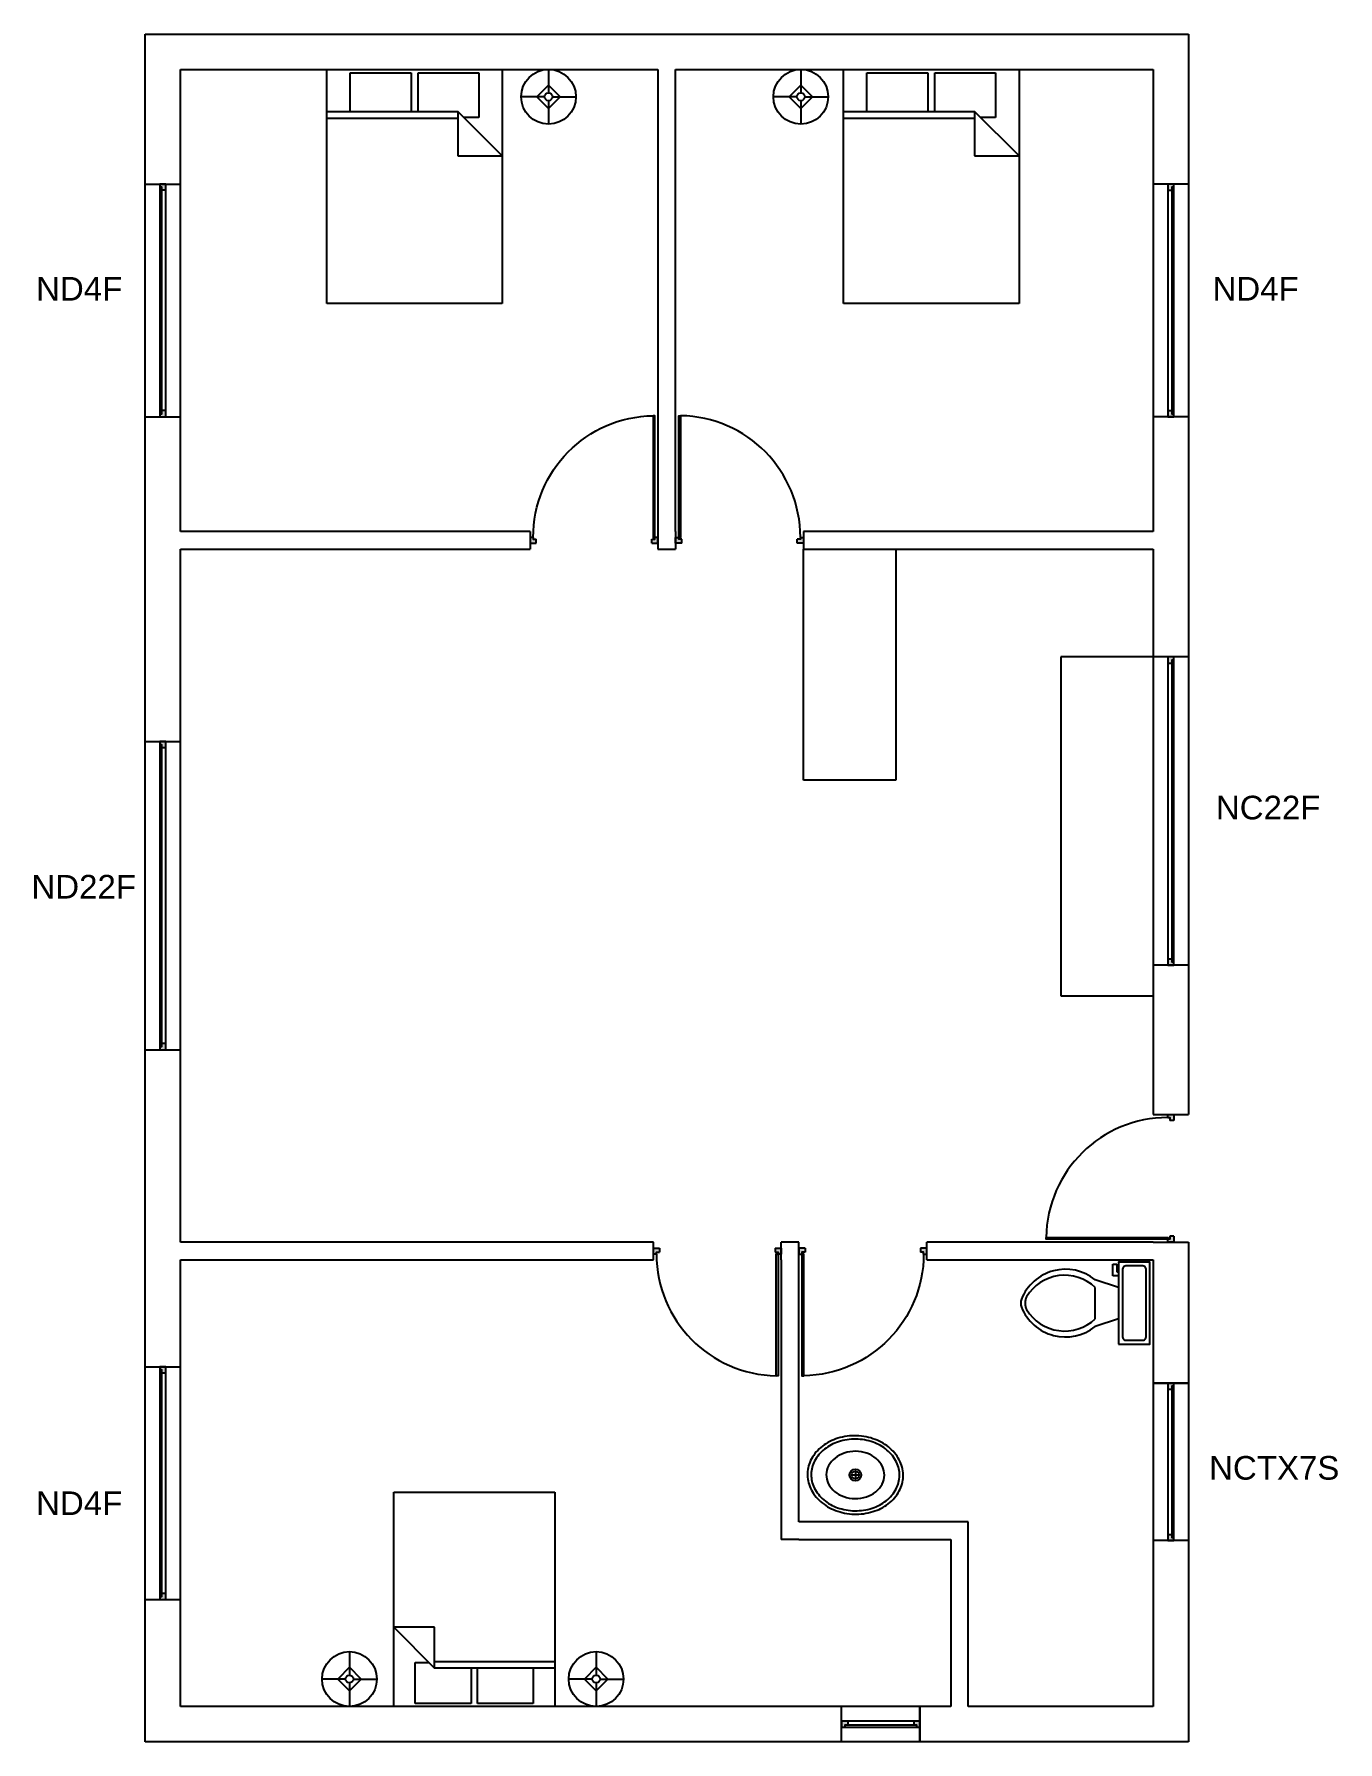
# Model space of a CAD drawing. Header units: millimetres. Extents: x 5556507 to 5811433, y 7824531 to 7923252.
# Drawn here: x 5607423 to 5615885, y 7837730 to 7848816 of the extents above; entities that cross this region are included whole.
import ezdxf

# ---------------------------------------------------------------- set-up
doc = ezdxf.new("R2010")
doc.units = ezdxf.units.MM
for name, color, linetype in [('blocks', 31, 'Continuous'), ('doors', 142, 'Continuous'), ('text', 8, 'Continuous'), ('wall', 7, 'Continuous'), ('windows', 22, 'Continuous')]:
    doc.layers.add(name, color=color, linetype=linetype)
doc.styles.get("Standard").update_dxf_attribs({"font": 'arial.ttf'})

msp = doc.modelspace()

# ---------------------------------------------------------------- texts
at = {"layer": 'text'}
for s, p in [('ND4F', (5607435.061, 7847086.538)), ('ND4F', (5615071.575, 7847086.538)), ('NC22F', (5615093.456, 7843718.743)), ('ND22F', (5607404.927, 7843204.826)), ('NCTX7S', (5615049.694, 7839432.457)), ('ND4F', (5607435.061, 7839202.835))]:
    msp.add_text(s, height=153.4078, dxfattribs=at).set_placement(p)

# ---------------------------------------------------------------- blocks, each defined once
blk = doc.blocks.new('D')
at = {"layer": 'doors'}
h = blk.add_hatch(color=256, dxfattribs=at)
h.dxf.hatch_style = 1
h.paths.add_polyline_path([(0, 19), (-20, 19), (-20, 7), (-40, 7), (-40, -19), (0, -19)])
h.paths.add_polyline_path([(-830, -19), (-790, -19), (-790, 7), (-810, 7), (-810, 19), (-830, 19)])
for p, q in [((-790, -19), (-790, 7)), ((-40, -19), (-40, 7))]:
    blk.add_line(p, q, dxfattribs=at)
blk.add_lwpolyline([(-810, 19), (-810, 809), (-798, 809), (-798, 19)], close=True, dxfattribs=at)
for points in [[(-790, -19), (-830, -19), (-830, 19), (-810, 19)], [(-790, 7), (-810, 7), (-810, 19)], [(-20, 19), (0, 19), (0, -19), (-40, -19)], [(-20, 19), (-20, 7), (-40, 7)]]:
    blk.add_lwpolyline(points, dxfattribs=at)
blk.add_arc((-810, 19), 790, 0, 89.1298, dxfattribs=at)
blk = doc.blocks.new('Toilet - top')
for p, q in [((9.5, -6), (9.5, -2)), ((-10, -8.5), (-8, -8.5)), ((-10, -9.5), (-10, -8.5)), ((-8, -8.5), (-8, -8)), ((-7, -8), (-7, -9.5)), ((-4, -8), (-6, -14)), ((4, -8), (6, -14)), ((-7, -9.5), (-10, -9.5)), ((4, -14), (-4, -14))]:
    blk.add_line(p, q)
blk.add_lwpolyline([(10.5, -8), (10.5, 0), (-10.5, 0), (-10.5, -8)], close=True)
for points in [[(-9.5, -2), (-9.5, -6)], [(8.5, -1), (-8.5, -1)], [(-8.5, -7), (8.5, -7)]]:
    blk.add_lwpolyline(points)
for centre, radius, start, end in [((-8.62, -1.88), 0.884, 81.8699, 188.1301), ((8.62, -1.88), 0.884, 351.8699, 98.1301), ((-8.62, -6.12), 0.884, 171.8699, 278.1301), ((8.62, -6.12), 0.884, 261.8699, 8.1301), ((3.52, -21.58), 12.17, 141.4691, 247.9714), ((4.2, -21.82), 11.33, 136.3677, 238.9468), ((-3.52, -21.58), 12.17, 292.0284, 38.5307), ((-4.2, -21.82), 11.33, 301.053, 43.6321), ((0, -27.88), 4, 245.7318, 294.2682), ((0, -29), 4, 254.8605, 285.1395)]:
    blk.add_arc(centre, radius, start, end)
blk = doc.blocks.new('Sink - Oval top')
for p, q in [((-1, 0), (1, 0)), ((0, 1), (0, -1))]:
    blk.add_line(p, q)
at = {"linetype": 'Continuous'}
for points in [[(-12.23, 0.39, 0.117634), (-11.46, -3.36, 0.104469), (-8.88, -6.8, 0.090016), (-5.08, -9.07, 0.08192), (-0.32, -10.02, 0.08192), (4.49, -9.38, 0.090016), (8.42, -7.36, 0.104469), (11.22, -4.09, 0.117634), (12.23, -0.39, 0.117634), (11.46, 3.36, 0.104469), (8.88, 6.8, 0.090016), (5.08, 9.07, 0.08192), (0.32, 10.02, 0.08192), (-4.49, 9.38, 0.090016), (-8.42, 7.36, 0.104469), (-11.22, 4.09, 0.117634)], [(-11.29, 0.16, 0.118622), (-10.52, -3.25, 0.104678), (-8.07, -6.36, 0.089562), (-4.54, -8.37, 0.081185), (-0.13, -9.15, 0.081185), (4.3, -8.49, 0.089562), (7.89, -6.58, 0.104678), (10.42, -3.55, 0.118622), (11.29, -0.16, 0.118622), (10.52, 3.25, 0.104678), (8.07, 6.36, 0.089562), (4.54, 8.37, 0.081185), (0.13, 9.15, 0.081185), (-4.3, 8.49, 0.089562), (-7.89, 6.58, 0.104678), (-10.42, 3.55, 0.118622)], [(-7.42, 0.08, 0.118283), (-6.91, -2.17, 0.104607), (-5.29, -4.21, 0.089718), (-2.97, -5.53, 0.081436), (-0.07, -6.04, 0.081436), (2.84, -5.59, 0.089718), (5.2, -4.33, 0.104607), (6.86, -2.32, 0.118283), (7.42, -0.08, 0.118283), (6.91, 2.17, 0.104607), (5.29, 4.21, 0.089718), (2.97, 5.53, 0.081436), (0.07, 6.04, 0.081436), (-2.84, 5.59, 0.089718), (-5.2, 4.33, 0.104607), (-6.86, 2.32, 0.118283)]]:
    blk.add_lwpolyline(points, format="xyb", close=True, dxfattribs=at)
for radius in [1.5, 1]:
    blk.add_circle((0, 0), radius)
blk = doc.blocks.new('Bed - Queen')
at = {"linetype": 'Continuous'}
for p, q in [((0, -80.00003), (0, 0)), ((0, 0), (59.99999, 0)), ((59.99999, 0), (59.99999, -80.00003)), ((7.99999, -1.2), (28.79998, -1.2)), ((7.99999, -14.4), (7.99999, -1.2)), ((28.79998, -1.2), (28.79998, -14.4)), ((31.19999, -1.2), (51.99999, -1.2)), ((31.19999, -14.4), (31.19999, -1.2)), ((51.99999, -1.2), (51.99999, -16.4)), ((0, -14.4), (44.8, -14.4)), ((44.8, -16.8), (0, -16.8)), ((59.99999, -29.6), (44.8, -14.4)), ((44.8, -14.4), (44.8, -29.6)), ((51.99999, -16.4), (46.79936, -16.4)), ((44.8, -29.6), (59.99999, -29.6)), ((59.99999, -80.00003), (0, -80.00003))]:
    blk.add_line(p, q, dxfattribs=at)
blk = doc.blocks.new('Lamp - Table')
at = {"linetype": 'Continuous'}
for p, q in [((0, 7), (0, 1)), ((-1, 0), (-7, 0)), ((0, 3), (-3, 0)), ((-3, 0), (0, -3)), ((3, 0), (0, 3)), ((0, -3), (3, 0)), ((1, 0), (7, 0)), ((0, -1), (0, -7))]:
    blk.add_line(p, q, dxfattribs=at)
for radius in [7, 1]:
    blk.add_circle((0, 0), radius, dxfattribs=at)

# ---------------------------------------------------------------- hatches: boundary and pattern name
at = {"layer": 'windows'}
h = msp.add_hatch(color=256, dxfattribs=at)
h.dxf.hatch_style = 1
h.paths.add_polyline_path([(5608276.799, 7846372.086), (5608251.399, 7846372.086), (5608251.399, 7846352.086), (5608238.799, 7846352.086), (5608238.799, 7846332.086), (5608276.799, 7846332.086)])
h.paths.add_polyline_path([(5608251.399, 7847823.086), (5608251.399, 7847803.086), (5608276.799, 7847803.086), (5608276.799, 7847843.086), (5608238.799, 7847843.086), (5608238.799, 7847823.086)])
h = msp.add_hatch(color=256, dxfattribs=at)
h.dxf.hatch_style = 1
h.paths.add_polyline_path([(5614781.699, 7847803.086), (5614807.099, 7847803.086), (5614807.099, 7847823.086), (5614819.699, 7847823.086), (5614819.699, 7847843.086), (5614781.699, 7847843.086)])
h.paths.add_polyline_path([(5614807.099, 7846352.086), (5614807.099, 7846372.086), (5614781.699, 7846372.086), (5614781.699, 7846332.086), (5614819.699, 7846332.086), (5614819.699, 7846352.086)])
h = msp.add_hatch(color=256, dxfattribs=at)
h.dxf.hatch_style = 1
h.paths.add_polyline_path([(5614781.699, 7842813.286), (5614781.699, 7842773.286), (5614819.699, 7842773.286), (5614819.699, 7842793.286), (5614807.099, 7842793.286), (5614807.099, 7842813.286)])
h.paths.add_polyline_path([(5614781.699, 7844733.286), (5614807.099, 7844733.286), (5614807.099, 7844753.286), (5614819.699, 7844753.286), (5614819.699, 7844773.286), (5614781.699, 7844773.286)])
h = msp.add_hatch(color=256, dxfattribs=at)
h.dxf.hatch_style = 1
h.paths.add_polyline_path([(5608276.799, 7844223.286), (5608238.799, 7844223.286), (5608238.799, 7844203.286), (5608251.399, 7844203.286), (5608251.399, 7844183.286), (5608276.799, 7844183.286)])
h.paths.add_polyline_path([(5608276.799, 7842263.286), (5608251.399, 7842263.286), (5608251.399, 7842243.286), (5608238.799, 7842243.286), (5608238.799, 7842223.286), (5608276.799, 7842223.286)])
h = msp.add_hatch(color=256, dxfattribs=at)
h.dxf.hatch_style = 1
h.paths.add_polyline_path([(5608276.799, 7838693.486), (5608251.399, 7838693.486), (5608251.399, 7838673.486), (5608238.799, 7838673.486), (5608238.799, 7838653.486), (5608276.799, 7838653.486)])
h.paths.add_polyline_path([(5608251.399, 7840144.486), (5608251.399, 7840124.486), (5608276.799, 7840124.486), (5608276.799, 7840164.486), (5608238.799, 7840164.486), (5608238.799, 7840144.486)])
h = msp.add_hatch(color=256, dxfattribs=at)
h.dxf.hatch_style = 1
h.paths.add_polyline_path([(5614819.699, 7840058.986), (5614819.699, 7840038.986), (5614807.099, 7840038.986), (5614807.099, 7840018.986), (5614781.699, 7840018.986), (5614781.699, 7840058.986)])
h.paths.add_polyline_path([(5614819.699, 7839056.986), (5614819.699, 7839036.986), (5614781.699, 7839036.986), (5614781.699, 7839076.986), (5614807.099, 7839076.986), (5614807.099, 7839056.986)])
h = msp.add_hatch(color=256, dxfattribs=at)
h.dxf.hatch_style = 1
h.paths.add_polyline_path([(5612684.099, 7837825.686), (5612664.099, 7837825.686), (5612664.099, 7837863.686), (5612704.099, 7837863.686), (5612704.099, 7837838.286), (5612684.099, 7837838.286)])
h.paths.add_polyline_path([(5613172.099, 7837825.686), (5613152.099, 7837825.686), (5613152.099, 7837838.286), (5613132.099, 7837838.286), (5613132.099, 7837863.686), (5613172.099, 7837863.686)])

# ---------------------------------------------------------------- linework, layer by layer
at = {"layer": 'blocks'}
for p, q in [((5612416.399, 7843973.286), (5612416.399, 7845473.286)), ((5613016.399, 7845473.286), (5613016.399, 7843973.286)), ((5614686.399, 7844773.286), (5614086.399, 7844773.286)), ((5614086.399, 7844773.286), (5614086.399, 7842573.286)), ((5613016.399, 7843973.286), (5612416.399, 7843973.286)), ((5614086.399, 7842573.286), (5614686.399, 7842573.286))]:
    msp.add_line(p, q, dxfattribs=at)
at = {"layer": 'wall'}
for p, q in [((5608143.499, 7837730.386), (5608143.499, 7848816.186)), ((5608143.499, 7848816.186), (5614914.999, 7848816.186)), ((5614914.999, 7848816.186), (5614914.999, 7841803.286)), ((5608372.099, 7848587.586), (5611472.099, 7848587.586)), ((5608372.099, 7845587.586), (5608372.099, 7848587.586)), ((5611472.099, 7848587.586), (5611472.099, 7845587.586)), ((5611586.399, 7848587.586), (5614686.399, 7848587.586)), ((5611586.399, 7845587.586), (5611586.399, 7848587.586)), ((5614686.399, 7848587.586), (5614686.399, 7845587.586)), ((5610642.099, 7845587.586), (5608372.099, 7845587.586)), ((5610642.099, 7845587.586), (5610642.099, 7845473.286)), ((5611472.099, 7845587.586), (5611472.099, 7845473.286)), ((5611586.399, 7845587.586), (5611586.399, 7845473.286)), ((5614686.399, 7845587.586), (5612416.399, 7845587.586)), ((5612416.399, 7845587.586), (5612416.399, 7845473.286)), ((5608372.099, 7845473.286), (5610642.099, 7845473.286)), ((5608372.099, 7840973.286), (5608372.099, 7845473.286)), ((5611472.099, 7845473.286), (5611586.399, 7845473.286)), ((5612416.399, 7845473.286), (5614686.399, 7845473.286)), ((5614686.399, 7845473.286), (5614686.399, 7841803.286)), ((5614686.399, 7841803.286), (5614914.999, 7841803.286)), ((5611442.099, 7840973.286), (5608372.099, 7840973.286)), ((5611442.099, 7840858.986), (5611442.099, 7840973.286)), ((5612272.099, 7840858.986), (5612272.099, 7840973.286)), ((5612386.399, 7840973.286), (5612272.099, 7840973.286)), ((5612386.399, 7840858.986), (5612386.399, 7840973.286)), ((5614686.399, 7840973.286), (5613216.399, 7840973.286)), ((5613216.399, 7840858.986), (5613216.399, 7840973.286)), ((5614686.399, 7840973.286), (5614914.999, 7840973.286)), ((5614914.999, 7840973.286), (5614914.999, 7837730.386)), ((5608372.099, 7840858.986), (5611442.099, 7840858.986)), ((5608372.099, 7837958.986), (5608372.099, 7840858.986)), ((5612272.099, 7840858.986), (5612272.099, 7839044.686)), ((5612386.399, 7839158.986), (5612386.399, 7840858.986)), ((5613216.399, 7840858.986), (5614686.399, 7840858.986)), ((5614686.399, 7840858.986), (5614686.399, 7837958.986)), ((5613486.399, 7839158.986), (5612386.399, 7839158.986)), ((5613486.399, 7839044.686), (5613486.399, 7839158.986)), ((5612386.399, 7839044.686), (5612272.099, 7839044.686)), ((5612386.399, 7839044.686), (5613372.099, 7839044.686)), ((5613372.099, 7839044.686), (5613372.099, 7837958.986)), ((5613486.399, 7837958.986), (5613486.399, 7839044.686)), ((5612272.099, 7837958.986), (5608372.099, 7837958.986)), ((5612386.399, 7837958.986), (5612272.099, 7837958.986)), ((5613372.099, 7837958.986), (5612386.399, 7837958.986)), ((5614686.399, 7837958.986), (5613486.399, 7837958.986)), ((5614914.999, 7837730.386), (5608143.499, 7837730.386))]:
    msp.add_line(p, q, dxfattribs=at)
at = {"layer": 'windows'}
for p, q in [((5608143.499, 7847843.086), (5608372.099, 7847843.086)), ((5608276.799, 7847803.086), (5608251.399, 7847803.086)), ((5614914.999, 7847843.086), (5614686.399, 7847843.086)), ((5614781.699, 7847803.086), (5614807.099, 7847803.086)), ((5608238.799, 7847087.586), (5608251.399, 7847087.586)), ((5614819.699, 7847087.586), (5614807.099, 7847087.586)), ((5608143.499, 7846332.086), (5608372.099, 7846332.086)), ((5608276.799, 7846372.086), (5608251.399, 7846372.086)), ((5614914.999, 7846332.086), (5614686.399, 7846332.086)), ((5614781.699, 7846372.086), (5614807.099, 7846372.086)), ((5614914.999, 7844773.286), (5614686.399, 7844773.286)), ((5614781.699, 7844733.286), (5614807.099, 7844733.286)), ((5608143.499, 7844223.286), (5608372.099, 7844223.286)), ((5608276.799, 7844183.286), (5608251.399, 7844183.286)), ((5614819.699, 7843773.286), (5614807.099, 7843773.286)), ((5608238.799, 7843223.286), (5608251.399, 7843223.286)), ((5614914.999, 7842773.286), (5614686.399, 7842773.286)), ((5614781.699, 7842813.286), (5614807.099, 7842813.286)), ((5608143.499, 7842223.286), (5608372.099, 7842223.286)), ((5608276.799, 7842263.286), (5608251.399, 7842263.286)), ((5608143.499, 7840164.486), (5608372.099, 7840164.486)), ((5608276.799, 7840124.486), (5608251.399, 7840124.486)), ((5614686.399, 7840058.986), (5614914.999, 7840058.986)), ((5614914.999, 7840058.986), (5614686.399, 7840058.986)), ((5614781.699, 7840018.986), (5614807.099, 7840018.986)), ((5608238.799, 7839408.986), (5608251.399, 7839408.986)), ((5614914.999, 7839036.986), (5614686.399, 7839036.986)), ((5614781.699, 7839076.986), (5614807.099, 7839076.986)), ((5608276.799, 7838693.486), (5608251.399, 7838693.486)), ((5608143.499, 7838653.486), (5608372.099, 7838653.486)), ((5612664.099, 7837730.386), (5612664.099, 7837958.986)), ((5613172.099, 7837958.986), (5613172.099, 7837730.386)), ((5613172.099, 7837730.386), (5613172.099, 7837958.986)), ((5612704.099, 7837863.686), (5612704.099, 7837838.286)), ((5613132.099, 7837863.686), (5613132.099, 7837838.286))]:
    msp.add_line(p, q, dxfattribs=at)
for points in [[(5608238.799, 7847843.086), (5608238.799, 7846332.086), (5608276.799, 7846332.086), (5608276.799, 7847843.086)], [(5608238.799, 7847823.086), (5608238.799, 7846352.086), (5608251.399, 7846352.086), (5608251.399, 7847823.086)], [(5614819.699, 7846332.086), (5614819.699, 7847843.086), (5614781.699, 7847843.086), (5614781.699, 7846332.086)], [(5614819.699, 7846352.086), (5614819.699, 7847823.086), (5614807.099, 7847823.086), (5614807.099, 7846352.086)], [(5614819.699, 7842773.286), (5614819.699, 7844773.286), (5614781.699, 7844773.286), (5614781.699, 7842773.286)], [(5614819.699, 7842793.286), (5614819.699, 7844753.286), (5614807.099, 7844753.286), (5614807.099, 7842793.286)], [(5608238.799, 7844223.286), (5608238.799, 7842223.286), (5608276.799, 7842223.286), (5608276.799, 7844223.286)], [(5608238.799, 7844203.286), (5608238.799, 7842243.286), (5608251.399, 7842243.286), (5608251.399, 7844203.286)], [(5608238.799, 7840164.486), (5608238.799, 7838653.486), (5608276.799, 7838653.486), (5608276.799, 7840164.486)], [(5608238.799, 7840144.486), (5608238.799, 7838673.486), (5608251.399, 7838673.486), (5608251.399, 7840144.486)], [(5614819.699, 7839036.986), (5614819.699, 7840058.986), (5614781.699, 7840058.986), (5614781.699, 7839036.986)], [(5614819.699, 7839056.986), (5614819.699, 7840038.986), (5614807.099, 7840038.986), (5614807.099, 7839056.986)], [(5612664.099, 7837825.686), (5613172.099, 7837825.686), (5613172.099, 7837863.686), (5612664.099, 7837863.686)], [(5612684.099, 7837825.686), (5613152.099, 7837825.686), (5613152.099, 7837838.286), (5612684.099, 7837838.286)]]:
    msp.add_lwpolyline(points, close=True, dxfattribs=at)

# ---------------------------------------------------------------- block references
at = {"layer": 'blocks'}
for name, p, xscale, yscale, zscale in [('Bed - Queen', (5609321.925, 7848587.586), 18.99339229793068, 18.99339229793068, 18.99339229793068), ('Lamp - Table', (5610761.343, 7848409.786), 25.4, 25.4, 25.4), ('Lamp - Table', (5612399.315, 7848409.786), 25.4, 25.4, 25.4), ('Bed - Queen', (5612676.133, 7848587.586), 18.99339229793068, 18.99339229793068, 18.99339229793068), ('Sink - Oval top', (5612753.268, 7839462.927), 25.4, 25.4, 25.4), ('Lamp - Table', (5609469.384, 7838138.062), 25.4, 25.4, 25.4), ('Lamp - Table', (5611070.735, 7838138.062), 25.4, 25.4, 25.4)]:
    msp.add_blockref(name, p, dxfattribs=dict(at, xscale=xscale, yscale=yscale, zscale=zscale))
for name, p, xscale, yscale, zscale, rotation in [('Toilet - top', (5614665.667, 7840578.255), 25.4, 25.4, 25.4, 270), ('Bed - Queen', (5610801.962, 7837958.986), 17.41372435728143, 17.41372435728143, 17.41372435728143, 180)]:
    msp.add_blockref(name, p, dxfattribs=dict(at, xscale=xscale, yscale=yscale, zscale=zscale, rotation=rotation))
at = {"layer": 'windows', "xscale": -1}
msp.add_blockref('D', (5610642.099, 7845530.436), dxfattribs=at)
at = {"layer": 'windows'}
msp.add_blockref('D', (5612416.399, 7845530.436), dxfattribs=at)
for p, rotation in [((5614800.699, 7841803.286), 90), ((5611442.099, 7840916.136), 180)]:
    msp.add_blockref('D', p, dxfattribs=dict(at, rotation=rotation))
at = {"layer": 'windows', "xscale": -1, "rotation": 180}
msp.add_blockref('D', (5613216.399, 7840916.136), dxfattribs=at)

msp.set_redraw_order([(e.dxf.handle, doc.entitydb.next_handle()) for e in msp.query("TEXT MTEXT ATTDEF DIMENSION ARC_DIMENSION")])  # texts and dimensions are drawn at this point

doc.saveas('drawing.dxf')
